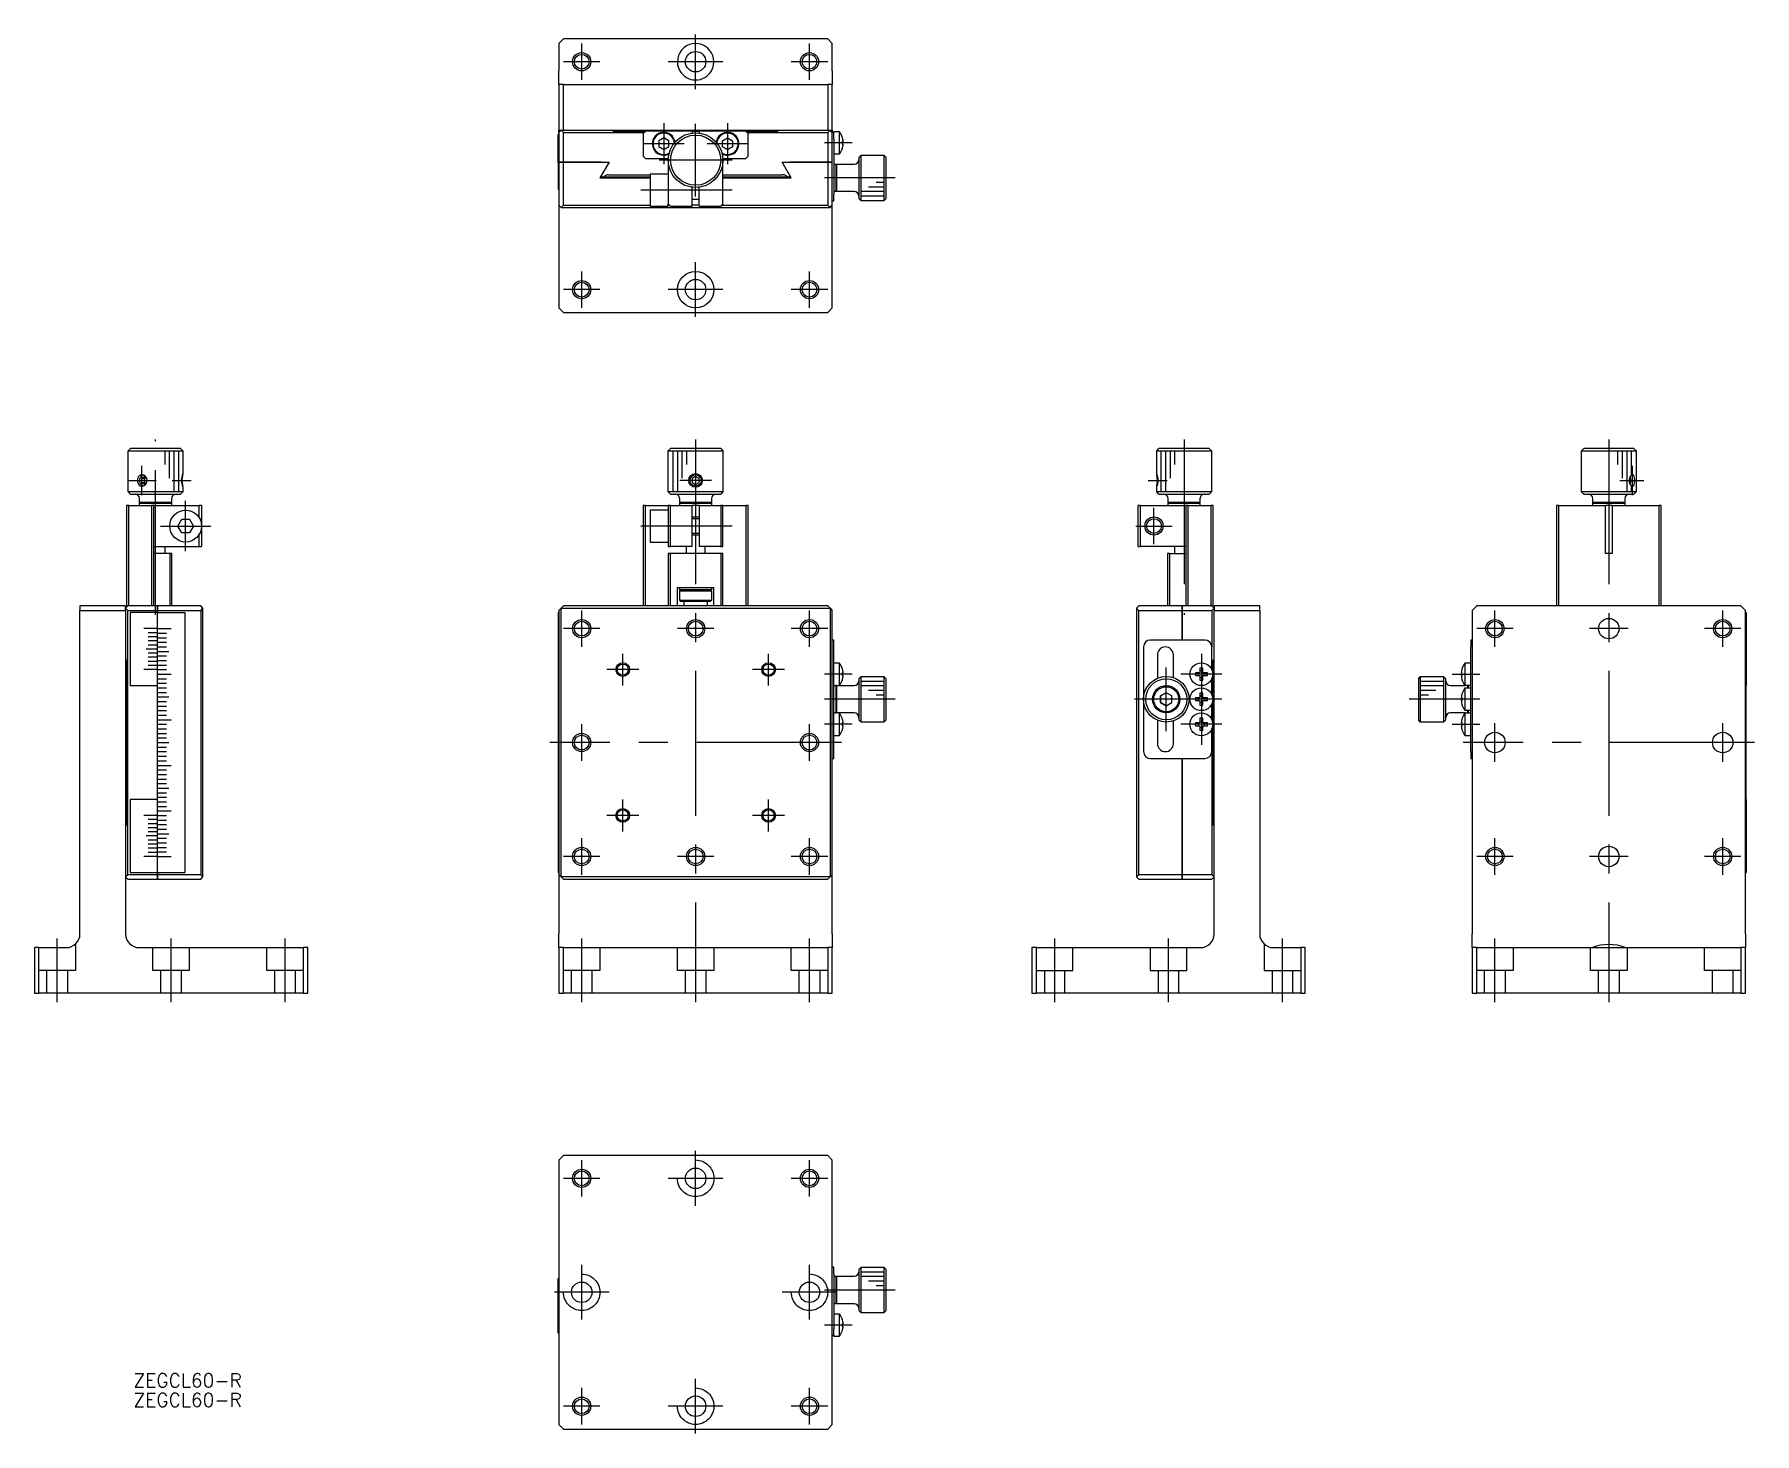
# Model space of a CAD drawing. Extents: x -145 to 232, y -152 to 155.
import ezdxf

# ---------------------------------------------------------------- set-up
doc = ezdxf.new("R2010")
doc.units = 0
doc.linetypes.add('CENTER', pattern=[50.8, 31.75, -6.35, 6.35, -6.35])
doc.linetypes.add('DASHED', pattern=[19.05, 12.7, -6.35])
doc.layers.get('0').update_dxf_attribs({"linetype": 'CONTINUOUS'})
doc.layers.add('CENTER', color=1, linetype='CENTER')
doc.styles.get("Standard").update_dxf_attribs({"font": 'txt.shx', "height": 3, "bigfont": 'bigfont.shx'})

# ---------------------------------------------------------------- blocks, each defined once
blk = doc.blocks.new('*U2')
at = {"color": 7, "linetype": 'CONTINUOUS'}
blk.add_text('ZEGCL60-R', height=3, dxfattribs=at).set_placement((-123.37, -141.47))
blk = doc.blocks.new('*U3')
at = {"color": 7, "linetype": 'CONTINUOUS'}
blk.add_text('ZEGCL60-R', height=3, dxfattribs=at).set_placement((-123.37, -145.73))

msp = doc.modelspace()

# ---------------------------------------------------------------- linework, layer by layer
at = {"color": 7, "linetype": 'CONTINUOUS'}
for p, q in [((-30, 153.38), (-29, 154.38)), ((-30, 153.38), (-30, 147.38)), ((29, 154.38), (-29, 154.38)), ((29, 154.38), (30, 153.38)), ((30, 147.38), (30, 153.38)), ((-30, 144.38), (-30, 147.38)), ((30, 147.38), (30, 144.38)), ((-30, 144.38), (-30, 134.38)), ((-29, 144.38), (-30, 144.38)), ((-29, 134.38), (-29, 144.38)), ((-29, 144.38), (29, 144.38)), ((30, 144.38), (29, 144.38)), ((29, 144.38), (29, 134.38)), ((30, 134.38), (30, 144.38)), ((-30.15, 127.38), (-30.15, 133.38)), ((-30, 133.38), (-30.15, 133.38)), ((-29.5, 134.38), (-30, 133.88)), ((-30, 134.38), (-29.5, 134.38)), ((-30, 133.88), (-30, 134.38)), ((-30, 133.88), (-30, 127.38)), ((-29, 133.88), (-29.5, 134.38)), ((-29.5, 134.38), (-29, 134.38)), ((-29, 134.38), (29, 134.38)), ((-29, 133.88), (-11.3, 133.88)), ((-29, 127.38), (-29, 133.88)), ((-18.3, 134.38), (-18, 134.08)), ((-18, 134.08), (-11.1, 134.08)), ((-11.5, 133.68), (-11, 134.18)), ((-11.5, 133.68), (-11.5, 128.68)), ((-0.75, 134.18), (-11, 134.18)), ((-7, 132.65), (-8.1, 132.01)), ((-5.9, 132.01), (-7, 132.65)), ((-0.75, 134.18), (-0.75, 133.73)), ((-0.75, 134.18), (0.75, 134.18)), ((11, 134.18), (0.75, 134.18)), ((0.75, 134.18), (0.75, 133.73)), ((5.9, 132.01), (7, 132.65)), ((7, 132.65), (8.1, 132.01)), ((11, 134.18), (11.5, 133.68)), ((11.1, 134.08), (18, 134.08)), ((11.3, 133.88), (29, 133.88)), ((11.5, 128.68), (11.5, 133.68)), ((18, 134.08), (18.3, 134.38)), ((29.5, 134.38), (29, 133.88)), ((29, 134.38), (29.5, 134.38)), ((29, 133.88), (29, 127.38)), ((30, 133.88), (29.5, 134.38)), ((29.5, 134.38), (30, 134.38)), ((30, 134.38), (30, 133.88)), ((30, 127.38), (30, 133.88)), ((30.3, 133.88), (30, 133.88)), ((30.3, 134.08), (30.3, 133.88)), ((30.3, 134.08), (31.52, 134.08)), ((30.3, 132.38), (30.3, 133.88)), ((30.3, 132.38), (30.3, 120.38)), ((31.52, 134.08), (31.52, 131.58)), ((32.17, 132.93), (32.17, 132.89)), ((-11, 128.18), (-11.5, 128.68)), ((-8.1, 132.01), (-8.1, 130.74)), ((-8.1, 130.74), (-7, 130.11)), ((-7, 130.11), (-8.1, 130.74)), ((-7, 130.11), (-5.9, 130.74)), ((-5.9, 130.74), (-7, 130.11)), ((-5.9, 130.74), (-5.9, 132.01)), ((5.78, 129.38), (5.78, 129.38)), ((5.9, 130.74), (5.9, 132.01)), ((7, 130.11), (5.9, 130.74)), ((5.9, 130.74), (7, 130.11)), ((8.1, 130.74), (7, 130.11)), ((7, 130.11), (8.1, 130.74)), ((8.1, 132.01), (8.1, 130.74)), ((11.5, 128.68), (11, 128.18)), ((31.52, 129.08), (30.3, 129.08)), ((31.52, 131.58), (31.52, 129.08)), ((32.17, 131.88), (32.17, 131.28)), ((32.38, 131.88), (32.17, 131.88)), ((32.17, 131.28), (32.38, 131.28)), ((32.17, 130.26), (32.17, 130.23)), ((35.8, 128.38), (36.3, 128.88)), ((35.8, 128.38), (35.8, 119.38)), ((36.3, 118.88), (36.3, 128.88)), ((36.3, 128.88), (41.3, 128.88)), ((41.3, 128.88), (41.3, 118.88)), ((41.3, 128.88), (41.8, 128.38)), ((41.8, 119.38), (41.8, 128.38)), ((-30.15, 127.38), (-30.15, 121.38)), ((-30, 127.38), (-30.15, 127.38)), ((-30.15, 127.38), (-30, 127.38)), ((-30, 127.38), (-30, 117.88)), ((-29, 127.38), (-30, 127.38)), ((-30, 127.38), (-29, 127.38)), ((-20.7, 127.38), (-29, 127.38)), ((-29, 127.38), (-20.7, 127.38)), ((-29, 117.88), (-29, 127.38)), ((-18.98, 127.38), (-21, 123.88)), ((-20.7, 127.38), (-18.98, 127.38)), ((-19.2, 127.38), (-19.2, 126.99)), ((-18.98, 127.38), (-19.1, 127.17)), ((-11, 128.18), (-6, 128.18)), ((-6, 124.68), (-10, 124.68)), ((-10, 124.68), (-10, 117.68)), ((-6, 128.18), (-6, 127.78)), ((-6, 127.78), (-6, 118.18)), ((6, 128.18), (11, 128.18)), ((6, 127.78), (6, 128.18)), ((6, 118.18), (6, 127.78)), ((21, 123.88), (18.98, 127.38)), ((18.98, 127.38), (20.7, 127.38)), ((19.1, 127.17), (18.98, 127.38)), ((19.2, 126.99), (19.2, 127.38)), ((29, 127.38), (20.7, 127.38)), ((20.7, 127.38), (29, 127.38)), ((30, 127.38), (29, 127.38)), ((29, 127.38), (30, 127.38)), ((29, 127.38), (29, 117.88)), ((30, 117.88), (30, 127.38)), ((30.3, 126.88), (30.8, 126.88)), ((30.8, 126.88), (30.8, 120.88)), ((30.8, 126.68), (31, 126.88)), ((30.8, 126.68), (30.8, 121.08)), ((31, 120.88), (31, 126.88)), ((31, 126.88), (34.8, 126.88)), ((-30, 121.38), (-30.15, 121.38)), ((-21, 123.88), (-10, 123.88)), ((-20.6, 124.08), (-20.6, 124.57)), ((-20.22, 124.08), (-20.6, 124.08)), ((-10, 124.08), (-20.22, 124.08)), ((-19.1, 124.58), (-10, 124.58)), ((-0.75, 117.68), (-0.75, 121.82)), ((0.75, 117.68), (0.75, 121.82)), ((6, 124.58), (19.1, 124.58)), ((20.22, 124.08), (6, 124.08)), ((6, 123.88), (21, 123.88)), ((20.6, 124.08), (20.22, 124.08)), ((20.6, 124.57), (20.6, 124.08)), ((30.8, 120.88), (30.3, 120.88)), ((31, 120.88), (30.8, 121.08)), ((34.8, 120.88), (31, 120.88)), ((41.3, 120.88), (36.3, 120.88)), ((41.3, 121.88), (37.95, 121.88)), ((41.3, 122.88), (39.6, 122.88)), ((-30, 117.88), (-30, 95.38)), ((-30, 117.88), (-29.5, 117.38)), ((-29.5, 117.38), (-29, 117.88)), ((-29.5, 117.38), (29.5, 117.38)), ((-29, 117.88), (-10, 117.88)), ((-10, 117.68), (-6, 117.68)), ((-6, 117.68), (-6, 118.18)), ((-5.5, 117.68), (-6, 118.18)), ((-6, 117.88), (-5.7, 117.88)), ((-5.5, 117.68), (-0.75, 117.68)), ((0.75, 119.18), (-0.75, 119.18)), ((0.75, 117.88), (-0.75, 117.88)), ((0.75, 117.68), (5.5, 117.68)), ((6, 118.18), (5.5, 117.68)), ((5.7, 117.88), (29, 117.88)), ((29, 117.88), (29.5, 117.38)), ((29.5, 117.38), (30, 117.88)), ((30, 118.88), (30.3, 118.88)), ((30, 95.38), (30, 117.88)), ((30.3, 118.88), (30.3, 120.38)), ((36.3, 118.88), (35.8, 119.38)), ((41.3, 119.88), (36.3, 119.88)), ((41.3, 118.88), (36.3, 118.88)), ((41.8, 119.38), (41.3, 118.88)), ((-29, 94.38), (-30, 95.38)), ((30, 95.38), (29, 94.38)), ((-29, 94.38), (29, 94.38)), ((-124.53, 64), (-124.03, 64.5)), ((-118.53, 64.5), (-124.03, 64.5)), ((-113.03, 64.5), (-118.53, 64.5)), ((-113.03, 64.5), (-112.53, 64)), ((-6, 64), (-5.5, 64.5)), ((5.5, 64.5), (-5.5, 64.5)), ((5.5, 64.5), (6, 64)), ((101.2, 64), (101.7, 64.5)), ((112.7, 64.5), (101.7, 64.5)), ((112.7, 64.5), (113.2, 64)), ((194.43, 64), (194.93, 64.5)), ((205.93, 64.5), (194.93, 64.5)), ((205.93, 64.5), (206.43, 64)), ((-124.53, 64), (-118.53, 64)), ((-124.53, 55), (-124.53, 64)), ((-118.53, 64), (-112.53, 64)), ((-116.53, 64), (-116.53, 61)), ((-115.53, 64), (-115.53, 58)), ((-114.53, 64), (-114.53, 55)), ((-113.53, 64), (-113.53, 55)), ((-112.53, 64), (-112.53, 59)), ((-6, 64), (6, 64)), ((-6, 55), (-6, 64)), ((-5, 64), (-5, 55)), ((-4, 64), (-4, 55)), ((-3, 64), (-3, 58)), ((-2, 64), (-2, 61)), ((6, 64), (6, 55)), ((101.2, 64), (113.2, 64)), ((101.2, 59), (101.2, 64)), ((102.2, 55), (102.2, 64)), ((103.2, 55), (103.2, 64)), ((104.2, 58), (104.2, 64)), ((105.2, 61), (105.2, 64)), ((113.2, 64), (113.2, 55)), ((194.43, 64), (206.43, 64)), ((194.43, 55), (194.43, 64)), ((202.43, 61), (202.43, 64)), ((203.43, 58), (203.43, 64)), ((204.43, 55), (204.43, 64)), ((205.43, 58.69), (205.43, 64)), ((206.43, 64), (206.43, 55)), ((-122.07, 58.57), (-122.15, 58.5)), ((-121.98, 58.63), (-122.07, 58.57)), ((-122.01, 57.5), (-122, 57.6)), ((-122, 57.4), (-122.01, 57.5)), ((-122, 57.6), (-121.99, 57.7)), ((-121.99, 57.3), (-122, 57.4)), ((-121.99, 57.7), (-121.98, 57.8)), ((-121.98, 57.2), (-121.99, 57.3)), ((-121.85, 58.69), (-121.98, 58.63)), ((-121.98, 57.8), (-121.95, 57.9)), ((-121.95, 57.1), (-121.98, 57.2)), ((-121.95, 57.9), (-121.92, 57.99)), ((-121.92, 57.01), (-121.95, 57.1)), ((-121.92, 57.99), (-121.88, 58.08)), ((-121.88, 56.92), (-121.92, 57.01)), ((-121.88, 58.08), (-121.84, 58.17)), ((-121.84, 56.83), (-121.88, 56.92)), ((-121.75, 58.72), (-121.85, 58.69)), ((-121.84, 58.17), (-121.79, 58.25)), ((-121.79, 56.75), (-121.84, 56.83)), ((-121.79, 58.25), (-121.73, 58.33)), ((-121.73, 56.67), (-121.79, 56.75)), ((-121.65, 58.74), (-121.75, 58.72)), ((-121.73, 58.33), (-121.67, 58.4)), ((-121.67, 56.6), (-121.73, 56.67)), ((-121.67, 58.4), (-121.61, 58.47)), ((-121.53, 58.75), (-121.65, 58.74)), ((-121.61, 58.47), (-121.54, 58.53)), ((-121.58, 57.93), (-120.93, 58.37)), ((-121.58, 57.07), (-121.58, 57.93)), ((-121.58, 57.93), (-120.98, 57.93)), ((-120.93, 56.63), (-121.58, 57.07)), ((-121.58, 57.07), (-120.98, 57.07)), ((-121.54, 58.53), (-121.46, 58.58)), ((-121.46, 58.58), (-121.39, 58.63)), ((-121.39, 58.63), (-121.31, 58.67)), ((-121.31, 58.67), (-121.22, 58.7)), ((-120.63, 58.17), (-120.98, 57.93)), ((-120.98, 57.93), (-120.98, 57.07)), ((-120.98, 57.07), (-120.63, 56.83)), ((-120.93, 58.37), (-120.53, 58.1)), ((-120.53, 56.9), (-120.93, 56.63)), ((0, 58.37), (-0.75, 57.93)), ((-0.75, 57.93), (-0.75, 57.07)), ((-0.75, 57.07), (0, 56.63)), ((0.75, 57.93), (0, 58.37)), ((0, 56.63), (0.75, 57.07)), ((0.75, 57.07), (0.75, 57.93)), ((204.96, 57.93), (204.96, 57.07)), ((205.07, 58.29), (205.1, 58.2)), ((205.1, 56.8), (205.07, 56.71)), ((205.1, 58.2), (205.13, 58.11)), ((205.13, 56.89), (205.1, 56.8)), ((205.13, 58.11), (205.15, 58.02)), ((205.15, 56.98), (205.13, 56.89)), ((205.15, 58.02), (205.17, 57.92)), ((205.17, 57.08), (205.15, 56.98)), ((205.24, 58.53), (205.16, 58.44)), ((205.17, 57.92), (205.19, 57.82)), ((205.19, 57.18), (205.17, 57.08)), ((205.19, 57.82), (205.2, 57.71)), ((205.2, 57.29), (205.19, 57.18)), ((205.2, 57.71), (205.21, 57.61)), ((205.21, 57.39), (205.2, 57.29)), ((205.21, 57.61), (205.21, 57.5)), ((205.21, 57.5), (205.21, 57.39)), ((205.32, 58.61), (205.24, 58.53)), ((205.4, 58.67), (205.32, 58.61)), ((205.51, 58.73), (205.4, 58.67)), ((205.62, 58.75), (205.51, 58.73)), ((205.66, 58.75), (205.62, 58.75)), ((205.76, 58.72), (205.66, 58.75)), ((205.85, 58.65), (205.76, 58.72)), ((205.93, 58.55), (205.85, 58.65)), ((205.98, 58.46), (205.93, 58.55)), ((-112.53, 55), (-124.53, 55)), ((-124.03, 54.5), (-124.53, 55)), ((-124.03, 54.5), (-113.03, 54.5)), ((-122.13, 56.48), (-122.05, 56.42)), ((-122.05, 56.42), (-121.96, 56.36)), ((-122.03, 52.7), (-122.03, 53.5)), ((-121.96, 56.36), (-121.87, 56.32)), ((-121.87, 56.32), (-121.77, 56.28)), ((-121.77, 56.28), (-121.67, 56.26)), ((-121.61, 56.53), (-121.67, 56.6)), ((-121.67, 56.26), (-121.57, 56.25)), ((-121.54, 56.47), (-121.61, 56.53)), ((-121.57, 56.25), (-121.53, 56.25)), ((-121.46, 56.42), (-121.54, 56.47)), ((-121.53, 56.25), (-121.41, 56.26)), ((-121.39, 56.37), (-121.46, 56.42)), ((-121.31, 56.33), (-121.39, 56.37)), ((-121.22, 56.3), (-121.31, 56.33)), ((-115.03, 53.5), (-115.03, 52.7)), ((-112.53, 55), (-113.03, 54.5)), ((-112.53, 56), (-112.53, 55)), ((6, 55), (-6, 55)), ((-5.5, 54.5), (-6, 55)), ((-5.5, 54.5), (5.5, 54.5)), ((-3.5, 52.7), (-3.5, 53.5)), ((3.5, 53.5), (3.5, 52.7)), ((6, 55), (5.5, 54.5)), ((101.2, 55), (101.2, 56)), ((107.2, 55), (101.2, 55)), ((101.7, 54.5), (101.2, 55)), ((101.7, 54.5), (107.2, 54.5)), ((103.7, 52.7), (103.7, 53.5)), ((113.2, 55), (107.2, 55)), ((107.2, 54.5), (112.7, 54.5)), ((110.7, 53.5), (110.7, 52.7)), ((113.2, 55), (112.7, 54.5)), ((206.43, 55), (194.43, 55)), ((194.93, 54.5), (194.43, 55)), ((194.93, 54.5), (205.93, 54.5)), ((196.93, 52.7), (196.93, 53.5)), ((203.93, 53.5), (203.93, 52.7)), ((205.23, 56.48), (205.31, 56.4)), ((205.31, 56.4), (205.39, 56.33)), ((205.39, 56.33), (205.5, 56.27)), ((205.43, 55), (205.43, 56.26)), ((205.5, 56.27), (205.61, 56.25)), ((205.61, 56.25), (205.62, 56.25)), ((205.62, 56.25), (205.74, 56.27)), ((205.74, 56.27), (205.83, 56.33)), ((205.83, 56.33), (205.9, 56.41)), ((205.9, 56.41), (205.97, 56.53)), ((206.43, 55), (205.93, 54.5)), ((-124.93, 52), (-124.93, 30)), ((-124.43, 52), (-124.93, 52)), ((-124.43, 30), (-124.43, 52)), ((-124.43, 52), (-119.43, 52)), ((-115.03, 52.7), (-122.03, 52.7)), ((-121.83, 52.5), (-122.03, 52.7)), ((-122.03, 52.5), (-115.03, 52.5)), ((-122.03, 52), (-122.03, 52.5)), ((-121.83, 52.5), (-115.23, 52.5)), ((-119.43, 52), (-119.43, 30)), ((-118.93, 52), (-119.43, 52)), ((-118.93, 30), (-118.93, 52)), ((-118.93, 52), (-108.93, 52)), ((-115.03, 52.7), (-115.23, 52.5)), ((-115.03, 52.5), (-115.03, 52)), ((-108.93, 49.3), (-108.93, 52)), ((-108.43, 52), (-108.93, 52)), ((-108.43, 52), (-108.43, 47.5)), ((-11.5, 52), (-11.5, 30)), ((-11, 52), (-11.5, 52)), ((-11, 30), (-11, 52)), ((-11, 52), (-6, 52)), ((-6, 51), (-10, 51)), ((-10, 51), (-10, 44)), ((-6, 52), (-6, 43)), ((-5.5, 52), (-6, 52)), ((-5.5, 43), (-5.5, 52)), ((-5.5, 52), (-0.75, 52)), ((3.5, 52.7), (-3.5, 52.7)), ((-3.3, 52.5), (-3.5, 52.7)), ((-3.5, 52.5), (3.5, 52.5)), ((-3.5, 52.5), (-3.3, 52.5)), ((-3.5, 52), (-3.5, 52.5)), ((-0.75, 43), (-0.75, 52)), ((0.75, 52), (-0.75, 52)), ((-0.75, 49.5), (0.75, 49.5)), ((0.75, 52), (0.75, 43)), ((0.75, 52), (5.5, 52)), ((3.5, 52.7), (3.3, 52.5)), ((3.3, 52.5), (3.5, 52.5)), ((3.5, 52.5), (3.5, 52)), ((5.5, 52), (5.5, 43)), ((6, 52), (5.5, 52)), ((6, 52), (11, 52)), ((6, 49.3), (6, 52)), ((6, 45.7), (6, 49.3)), ((11, 52), (11, 30)), ((11.5, 52), (11, 52)), ((11.5, 30), (11.5, 52)), ((97.6, 52), (97.1, 52)), ((97.1, 43), (97.1, 52)), ((97.6, 52), (107.6, 52)), ((97.6, 52), (97.6, 43)), ((107.2, 52.7), (103.7, 52.7)), ((103.9, 52.5), (103.7, 52.7)), ((103.7, 52.5), (107.2, 52.5)), ((103.7, 52), (103.7, 52.5)), ((110.7, 52.7), (107.2, 52.7)), ((107.2, 52.5), (110.7, 52.5)), ((107.6, 52), (107.6, 30)), ((108.1, 52), (107.6, 52)), ((108.1, 30), (108.1, 52)), ((108.1, 52), (113.1, 52)), ((110.7, 52.7), (110.5, 52.5)), ((110.7, 52.5), (110.7, 52)), ((113.1, 52), (113.1, 30)), ((113.6, 52), (113.1, 52)), ((113.6, 30), (113.6, 52)), ((188.93, 52), (188.93, 30)), ((189.43, 52), (188.93, 52)), ((189.43, 30), (189.43, 52)), ((189.43, 52), (199.68, 52)), ((203.93, 52.7), (196.93, 52.7)), ((197.13, 52.5), (196.93, 52.7)), ((196.93, 52.5), (203.93, 52.5)), ((196.93, 52), (196.93, 52.5)), ((197.13, 52.5), (203.73, 52.5)), ((199.68, 41.5), (199.68, 52)), ((201.18, 52), (199.68, 52)), ((201.18, 52), (199.68, 52)), ((201.18, 52), (211.43, 52)), ((201.18, 52), (201.18, 41.5)), ((203.93, 52.7), (203.73, 52.5)), ((203.93, 52.5), (203.93, 52)), ((211.43, 52), (211.43, 30)), ((211.93, 52), (211.43, 52)), ((211.93, 30), (211.93, 52)), ((-113.66, 47.5), (-112.79, 49)), ((-112.79, 46), (-113.66, 47.5)), ((-112.79, 49), (-111.06, 49)), ((-111.06, 46), (-112.79, 46)), ((-111.06, 49), (-110.19, 47.5)), ((-110.19, 47.5), (-111.06, 46)), ((-108.93, 43), (-108.93, 45.7)), ((-108.43, 47.5), (-108.43, 43)), ((0.75, 45.5), (-0.75, 45.5)), ((6, 43), (6, 45.7)), ((-118.93, 43), (-108.93, 43)), ((-116.53, 43), (-116.53, 41.5)), ((-108.93, 43), (-108.43, 43)), ((-10, 44), (-6, 44)), ((-6, 43), (-5.5, 43)), ((-0.75, 43), (-5.5, 43)), ((-2, 41.5), (-2, 43)), ((5.5, 43), (0.75, 43)), ((2, 43), (2, 41.5)), ((5.5, 43), (6, 43)), ((97.1, 43), (97.6, 43)), ((107.6, 43), (97.6, 43)), ((105.2, 41.5), (105.2, 43)), ((-115.43, 41.5), (-118.93, 41.5)), ((-115.43, 41.5), (-115.43, 30)), ((-114.93, 41.5), (-115.43, 41.5)), ((-114.93, 30), (-114.93, 41.5)), ((-6, 41.5), (-6, 30)), ((-5.5, 41.5), (-6, 41.5)), ((-5.5, 30), (-5.5, 41.5)), ((5.5, 41.5), (-5.5, 41.5)), ((5.5, 41.5), (5.5, 30)), ((6, 41.5), (5.5, 41.5)), ((6, 30), (6, 41.5)), ((103.6, 41.5), (103.6, 30)), ((104.1, 41.5), (103.6, 41.5)), ((104.1, 30), (104.1, 41.5)), ((104.1, 41.5), (107.6, 41.5)), ((201.18, 41.5), (199.68, 41.5)), ((-4, 30), (-4, 34)), ((-4, 34), (4, 34)), ((-3.5, 33.5), (-3.5, 34)), ((3.5, 34), (3.5, 33.5)), ((4, 30), (4, 34)), ((3.5, 33.5), (-3.5, 33.5)), ((-3.3, 33.5), (-3.5, 33.5)), ((-3.5, 33.3), (-3.3, 33.5)), ((-3.5, 31.2), (-3.5, 33.3)), ((-3.5, 33.3), (3.5, 33.3)), ((3.5, 31.2), (-3.5, 31.2)), ((-3.3, 31), (-3.5, 31.2)), ((-3.3, 31), (3.3, 31)), ((-2.5, 30), (-2.5, 31)), ((2.5, 31), (2.5, 30)), ((3.5, 33.5), (3.3, 33.5)), ((3.3, 33.5), (3.5, 33.3)), ((3.5, 31.2), (3.3, 31)), ((3.5, 33.3), (3.5, 31.2)), ((-125.13, 30), (-135.13, 30)), ((-135.13, 30), (-135.13, 29)), ((-135.13, -42), (-135.13, 29)), ((-135.13, 29), (-125.13, 29)), ((-124.63, 30), (-125.13, 29.5)), ((-125.13, 29.5), (-125.13, 30)), ((-125.13, 29.5), (-124.63, 29)), ((-125.13, 29), (-125.13, 29.5)), ((-125.13, 29), (-125.13, -42)), ((-124.93, 30), (-124.63, 30)), ((-118.13, 30), (-124.63, 30)), ((-124.63, -29), (-124.63, 29)), ((-124.63, 29), (-118.13, 29)), ((-118.13, 28.5), (-124.13, 28.5)), ((-124.13, 28.5), (-124.13, 12.5)), ((-108.63, 30), (-118.13, 30)), ((-118.13, 30), (-118.13, 29)), ((-118.13, 29), (-118.13, 30)), ((-118.13, 29), (-108.63, 29)), ((-118.13, 28.51), (-118.13, 29)), ((-118.13, 29), (-118.13, 28.51)), ((-118.13, 28.5), (-112.13, 28.5)), ((-118.13, 25.01), (-118.13, 28.5)), ((-118.13, 25.01), (-118.13, 28.5)), ((-112.13, 28.5), (-112.13, -28.5)), ((-108.13, 29.5), (-108.63, 30)), ((-108.63, 29), (-108.13, 29.5)), ((-108.63, 29), (-108.63, -29)), ((-108.13, -29.5), (-108.13, 29.5)), ((-30.15, 28.5), (-30.15, -28.5)), ((-30, 28.5), (-30.15, 28.5)), ((-30, 29), (-29.5, 29.5)), ((-30, 29), (-30, -29)), ((-29.5, 29.5), (-29, 30)), ((-29.5, -29.5), (-29.5, 29.5)), ((-29.5, 29.5), (29.5, 29.5)), ((29, 30), (-29, 30)), ((29, 30), (29.5, 29.5)), ((29.5, 29.5), (30, 29)), ((29.5, 29.5), (29.5, -29.5)), ((30, -29), (30, 29)), ((97.3, 30), (96.8, 29.5)), ((96.8, 29.5), (96.8, -29.5)), ((96.8, 29.5), (97.3, 29)), ((106.8, 30), (97.3, 30)), ((97.3, -29), (97.3, 29)), ((97.3, 29), (106.8, 29)), ((113.3, 30), (106.8, 30)), ((106.8, 29), (106.8, 30)), ((106.8, 30), (106.8, 29)), ((106.8, 29), (106.8, 22.5)), ((106.8, 22.5), (106.8, 29)), ((106.8, 29), (113.3, 29)), ((113.3, 30), (113.6, 30)), ((113.8, 29.5), (113.3, 30)), ((113.3, 29), (113.8, 29.5)), ((113.3, 29), (113.3, 21)), ((123.8, 30), (113.8, 30)), ((113.8, 30), (113.8, 29.5)), ((113.8, 29.5), (113.8, 29)), ((113.8, 29), (123.8, 29)), ((113.8, -42), (113.8, 29)), ((123.8, 29), (123.8, 30)), ((123.8, 29), (123.8, -42)), ((170.43, 29), (171.43, 30)), ((170.43, 29), (170.43, -42)), ((229.43, 30), (171.43, 30)), ((229.43, 30), (230.43, 29)), ((230.43, -42), (230.43, 29)), ((230.43, 28.5), (230.58, 28.5)), ((230.58, 28.5), (230.58, 12.5)), ((-120.63, 25), (-121.13, 25)), ((-120.13, 25), (-120.63, 25)), ((-118.13, 25), (-120.13, 25)), ((-118.13, 24.1), (-120.13, 24.1)), ((-118.13, 23.2), (-120.13, 23.2)), ((-118.13, 25), (-118.13, 25.01)), ((-118.13, 25), (-118.13, 25.01)), ((-118.13, 24.99), (-118.13, 25)), ((-118.13, 24.99), (-118.13, 25)), ((-118.13, 25), (-116.13, 25)), ((-118.13, 24.11), (-118.13, 24.99)), ((-118.13, 24.1), (-118.13, 24.99)), ((-118.13, 24.1), (-118.13, 24.11)), ((-118.13, 24.09), (-118.13, 24.1)), ((-118.13, 24.01), (-118.13, 24.1)), ((-118.13, 24), (-118.13, 24.09)), ((-118.13, 24), (-118.13, 24.01)), ((-118.13, 23.21), (-118.13, 24)), ((-118.13, 23.99), (-118.13, 24)), ((-118.13, 24), (-116.13, 24)), ((-118.13, 23.2), (-118.13, 23.99)), ((-118.13, 23.2), (-118.13, 23.21)), ((-118.13, 23.19), (-118.13, 23.2)), ((-118.13, 23.01), (-118.13, 23.2)), ((-118.13, 23), (-118.13, 23.19)), ((-118.13, 23), (-118.13, 23.01)), ((-118.13, 22.31), (-118.13, 23)), ((-118.13, 22.99), (-118.13, 23)), ((-118.13, 23), (-116.13, 23)), ((-118.13, 22.3), (-118.13, 22.99)), ((-116.13, 25), (-115.63, 25)), ((-115.63, 25), (-115.13, 25)), ((-120.13, 20.5), (-120.63, 20.5)), ((-118.13, 22.3), (-120.13, 22.3)), ((-118.13, 21.4), (-120.13, 21.4)), ((-118.13, 20.5), (-120.13, 20.5)), ((-118.13, 19.6), (-120.13, 19.6)), ((-118.13, 22.3), (-118.13, 22.31)), ((-118.13, 22.29), (-118.13, 22.3)), ((-118.13, 22.01), (-118.13, 22.3)), ((-118.13, 22), (-118.13, 22.29)), ((-118.13, 22), (-118.13, 22.01)), ((-118.13, 21.41), (-118.13, 22)), ((-118.13, 21.99), (-118.13, 22)), ((-118.13, 22), (-116.13, 22)), ((-118.13, 21.4), (-118.13, 21.99)), ((-118.13, 21.4), (-118.13, 21.41)), ((-118.13, 21.39), (-118.13, 21.4)), ((-118.13, 21.01), (-118.13, 21.4)), ((-118.13, 21), (-118.13, 21.39)), ((-118.13, 21), (-118.13, 21.01)), ((-118.13, 20.51), (-118.13, 21)), ((-118.13, 20.99), (-118.13, 21)), ((-118.13, 21), (-116.13, 21)), ((-118.13, 20.5), (-118.13, 20.99)), ((-118.13, 20.5), (-118.13, 20.51)), ((-118.13, 20.49), (-118.13, 20.5)), ((-118.13, 20.01), (-118.13, 20.5)), ((-118.13, 20), (-118.13, 20.49)), ((-118.13, 20), (-118.13, 20.01)), ((-118.13, 19.99), (-118.13, 20)), ((-118.13, 20), (-116.13, 20)), ((-118.13, 19.61), (-118.13, 20)), ((-118.13, 19.6), (-118.13, 19.99)), ((-118.13, 19.6), (-118.13, 19.61)), ((-118.13, 19.59), (-118.13, 19.6)), ((-118.13, 19.01), (-118.13, 19.6)), ((-118.13, 19), (-118.13, 19.59)), ((-118.13, 19), (-118.13, 19.01)), ((-118.13, 18.71), (-118.13, 19)), ((-118.13, 18.99), (-118.13, 19)), ((-118.13, 19), (-116.13, 19)), ((-118.13, 18.7), (-118.13, 18.99)), ((-116.13, 20), (-115.63, 20)), ((30.3, 22.5), (30, 22.5)), ((30.3, -3.5), (30.3, 22.5)), ((98.3, 21), (98.3, 9.5)), ((111.8, 22.5), (99.8, 22.5)), ((101.35, 19.25), (101.35, 14.1)), ((104.85, 14.25), (104.85, 19.25)), ((113.3, 15.98), (113.3, 21)), ((170.43, 22.5), (170.13, 22.5)), ((170.13, 22.5), (170.13, 21)), ((170.13, 15.98), (170.13, 21)), ((-124.83, 18), (-125.13, 18.3)), ((-124.83, -18), (-124.83, 18)), ((-120.63, 16), (-121.13, 16)), ((-120.13, 16), (-120.63, 16)), ((-118.13, 18.7), (-120.13, 18.7)), ((-118.13, 17.8), (-120.13, 17.8)), ((-118.13, 16.9), (-120.13, 16.9)), ((-118.13, 16), (-120.13, 16)), ((-118.13, 18.7), (-118.13, 18.71)), ((-118.13, 18.01), (-118.13, 18.7)), ((-118.13, 18.69), (-118.13, 18.7)), ((-118.13, 18), (-118.13, 18.69)), ((-118.13, 18), (-118.13, 18.01)), ((-118.13, 17.99), (-118.13, 18)), ((-118.13, 18), (-116.13, 18)), ((-118.13, 17.81), (-118.13, 18)), ((-118.13, 17.8), (-118.13, 17.99)), ((-118.13, 17.8), (-118.13, 17.81)), ((-118.13, 17.01), (-118.13, 17.8)), ((-118.13, 17.79), (-118.13, 17.8)), ((-118.13, 17), (-118.13, 17.79)), ((-118.13, 17), (-118.13, 17.01)), ((-118.13, 16.99), (-118.13, 17)), ((-118.13, 17), (-116.13, 17)), ((-118.13, 16.91), (-118.13, 17)), ((-118.13, 16.9), (-118.13, 16.99)), ((-118.13, 16.9), (-118.13, 16.91)), ((-118.13, 16.01), (-118.13, 16.9)), ((-118.13, 16.89), (-118.13, 16.9)), ((-118.13, 16.01), (-118.13, 16.89)), ((-118.13, 16), (-118.13, 16.01)), ((-118.13, 16), (-118.13, 16.01)), ((-118.13, 15.99), (-118.13, 16)), ((-118.13, 16), (-116.13, 16)), ((-118.13, 15.99), (-118.13, 16)), ((-118.13, 15.01), (-118.13, 15.99)), ((-118.13, 15), (-118.13, 15.99)), ((30.3, 17.5), (31.52, 17.5)), ((31.52, 17.5), (31.52, 12.5)), ((32.17, 16.35), (32.17, 16.32)), ((32.17, 15.3), (32.17, 14.7)), ((32.38, 15.3), (32.17, 15.3)), ((110.7, 15.3), (109.68, 15.3)), ((110.7, 16.32), (110.7, 15.3)), ((111.3, 15.3), (111.3, 16.32)), ((112.32, 15.3), (111.3, 15.3)), ((113.8, 18.3), (113.5, 18)), ((113.5, 18), (113.5, 15)), ((168.26, 15.3), (168.05, 15.3)), ((168.26, 16.32), (168.26, 16.35)), ((168.26, 14.7), (168.26, 15.3)), ((168.9, 12.5), (168.9, 17.5)), ((168.9, 17.5), (170.13, 17.5)), ((170.13, 14.02), (170.13, 15.98)), ((-124.13, 12.5), (-118.13, 12.5)), ((-118.13, 15), (-118.13, 15.01)), ((-118.13, 14), (-118.13, 15)), ((-118.13, 14.99), (-118.13, 15)), ((-118.13, 15), (-116.13, 15)), ((-118.13, 14.01), (-118.13, 14.99)), ((-118.13, 14), (-118.13, 14.01)), ((-118.13, 13.99), (-118.13, 14)), ((-118.13, 14), (-116.13, 14)), ((-118.13, 13), (-118.13, 14)), ((-118.13, 13.01), (-118.13, 13.99)), ((-118.13, 13), (-118.13, 13.01)), ((-118.13, 12.99), (-118.13, 13)), ((-118.13, 13), (-116.13, 13)), ((-118.13, 12.5), (-118.13, 13)), ((-118.13, 12.5), (-118.13, 12.99)), ((-118.13, 12.49), (-118.13, 12.5)), ((-118.13, 12), (-118.13, 12.49)), ((-118.13, 11), (-118.13, 12)), ((-118.13, 12), (-116.13, 12)), ((-116.13, 15), (-115.63, 15)), ((-115.63, 15), (-115.13, 15)), ((30.3, 12.5), (30.8, 12.5)), ((30.8, 12.5), (30.8, 12.3)), ((30.8, 12.3), (31, 12.5)), ((31, 12.5), (30.8, 12.5)), ((30.8, 12.5), (30.8, 6.5)), ((31, 9.5), (31, 12.5)), ((31, 12.5), (34.8, 12.5)), ((32.17, 14.7), (32.38, 14.7)), ((32.17, 13.68), (32.17, 13.65)), ((35.8, 14), (36.3, 14.5)), ((35.8, 14), (35.8, 9.5)), ((36.3, 9.5), (36.3, 14.5)), ((36.3, 14.5), (41.3, 14.5)), ((36.3, 13.5), (41.3, 13.5)), ((36.3, 12.5), (41.3, 12.5)), ((37.95, 11.5), (41.3, 11.5)), ((41.3, 14.5), (41.8, 14)), ((41.3, 14.5), (41.3, 4.5)), ((41.8, 5), (41.8, 14)), ((109.68, 14.7), (110.7, 14.7)), ((110.7, 14.7), (110.7, 13.68)), ((111.3, 13.68), (111.3, 14.7)), ((111.3, 14.7), (112.32, 14.7)), ((113.3, 10.48), (113.3, 14.02)), ((113.5, 15), (113.5, 9.5)), ((158.63, 14), (159.13, 14.5)), ((158.63, 14), (158.63, 9.5)), ((159.13, 9.5), (159.13, 14.5)), ((159.13, 14.5), (164.13, 14.5)), ((159.13, 13.5), (164.13, 13.5)), ((159.13, 12.5), (164.13, 12.5)), ((159.13, 11.5), (162.48, 11.5)), ((164.13, 14.5), (164.63, 14)), ((164.13, 14.5), (164.13, 4.5)), ((164.63, 5), (164.63, 14)), ((165.63, 12.5), (168.9, 12.5)), ((168.05, 14.7), (168.26, 14.7)), ((168.26, 13.65), (168.26, 13.68)), ((170.13, 12.5), (168.9, 12.5)), ((168.9, 12), (170.13, 12)), ((168.9, 7), (168.9, 12)), ((169.43, 12.5), (169.43, 12)), ((169.43, 12.5), (169.63, 12.3)), ((169.63, 12), (169.63, 12.5)), ((170.13, 12.5), (170.13, 14.02)), ((170.13, 6.5), (170.13, 12.5)), ((230.43, 12.5), (230.58, 12.5)), ((230.58, 12), (230.58, 12.49)), ((230.58, 11), (230.58, 12)), ((-118.13, 10), (-118.13, 11)), ((-118.13, 11), (-116.13, 11)), ((-118.13, 9), (-118.13, 10)), ((-118.13, 10), (-116.13, 10)), ((-118.13, 8), (-118.13, 9)), ((-118.13, 9), (-116.13, 9)), ((-118.13, 8), (-116.13, 8)), ((-118.13, 7), (-118.13, 8)), ((-116.13, 10), (-115.63, 10)), ((31, 6.5), (31, 9.5)), ((35.8, 9.5), (35.8, 5)), ((36.3, 4.5), (36.3, 9.5)), ((39.6, 10.5), (41.3, 10.5)), ((98.3, 9.5), (98.3, -2)), ((103.3, 10.94), (102.05, 10.22)), ((102.05, 10.22), (103.3, 10.94)), ((102.05, 10.22), (102.05, 8.78)), ((102.05, 8.78), (102.05, 10.22)), ((102.05, 8.78), (103.3, 8.06)), ((103.3, 8.06), (102.05, 8.78)), ((104.55, 10.22), (103.3, 10.94)), ((103.3, 8.06), (104.55, 8.78)), ((104.55, 8.78), (104.55, 10.22)), ((110.7, 9.8), (109.68, 9.8)), ((109.68, 9.2), (110.7, 9.2)), ((110.7, 10.82), (110.7, 9.8)), ((110.7, 9.2), (110.7, 8.18)), ((111.3, 9.8), (111.3, 10.82)), ((112.32, 9.8), (111.3, 9.8)), ((111.3, 8.18), (111.3, 9.2)), ((111.3, 9.2), (112.32, 9.2)), ((113.3, 4.98), (113.3, 8.52)), ((113.5, 9.5), (113.5, 4)), ((158.63, 9.5), (158.63, 5)), ((159.13, 10.5), (160.83, 10.5)), ((159.13, 4.5), (159.13, 9.5)), ((168.26, 9.8), (168.05, 9.8)), ((168.05, 9.2), (168.26, 9.2)), ((168.26, 10.82), (168.26, 10.85)), ((168.26, 9.2), (168.26, 9.8)), ((168.26, 8.15), (168.26, 8.18)), ((230.58, 10), (230.58, 11)), ((230.58, 9), (230.58, 10)), ((230.58, 8), (230.58, 9)), ((230.58, 7), (230.58, 8)), ((-118.13, 6), (-118.13, 7)), ((-118.13, 7), (-116.13, 7)), ((-118.13, 5), (-118.13, 6)), ((-118.13, 6), (-116.13, 6)), ((-118.13, 4), (-118.13, 5)), ((-118.13, 5), (-116.13, 5)), ((-118.13, 3), (-118.13, 4)), ((-118.13, 4), (-116.13, 4)), ((-116.13, 5), (-115.63, 5)), ((-115.63, 5), (-115.13, 5)), ((30.8, 6.5), (30.3, 6.5)), ((30.8, 6.7), (30.8, 6.5)), ((31, 6.5), (30.8, 6.7)), ((30.8, 6.5), (31, 6.5)), ((34.8, 6.5), (31, 6.5)), ((31.52, 6.5), (31.52, 1.5)), ((32.17, 5.35), (32.17, 5.32)), ((32.17, 4.3), (32.17, 3.7)), ((32.38, 4.3), (32.17, 4.3)), ((36.3, 4.5), (35.8, 5)), ((41.3, 4.5), (36.3, 4.5)), ((41.8, 5), (41.3, 4.5)), ((101.35, 4.9), (101.35, -0.25)), ((104.85, -0.25), (104.85, 4.75)), ((110.7, 4.3), (109.68, 4.3)), ((110.7, 5.32), (110.7, 4.3)), ((111.3, 4.3), (111.3, 5.32)), ((112.32, 4.3), (111.3, 4.3)), ((113.5, 4), (113.5, -18)), ((159.13, 4.5), (158.63, 5)), ((164.13, 4.5), (159.13, 4.5)), ((164.63, 5), (164.13, 4.5)), ((168.9, 6.5), (165.63, 6.5)), ((168.26, 4.3), (168.05, 4.3)), ((168.26, 5.32), (168.26, 5.35)), ((168.26, 3.7), (168.26, 4.3)), ((170.13, 7), (168.9, 7)), ((168.9, 6.5), (170.13, 6.5)), ((168.9, 1.5), (168.9, 6.5)), ((169.43, 7), (169.43, 6.5)), ((169.63, 6.7), (169.43, 6.5)), ((169.63, 6.5), (169.63, 7)), ((170.13, 4.98), (170.13, 6.5)), ((170.13, 3.02), (170.13, 4.98)), ((230.58, 6), (230.58, 7)), ((230.58, 5), (230.58, 6)), ((230.58, 4), (230.58, 5)), ((230.58, 3), (230.58, 4)), ((-118.13, 2), (-118.13, 3)), ((-118.13, 3), (-116.13, 3)), ((-118.13, 2), (-116.13, 2)), ((-118.13, 1), (-118.13, 2)), ((-118.13, 0), (-118.13, 1)), ((-118.13, 1), (-116.13, 1)), ((-118.13, -1), (-118.13, 0)), ((-118.13, 0), (-116.13, 0)), ((-116.13, 0), (-115.63, 0)), ((31.52, 1.5), (30.3, 1.5)), ((32.17, 3.7), (32.38, 3.7)), ((32.17, 2.68), (32.17, 2.65)), ((109.68, 3.7), (110.7, 3.7)), ((110.7, 3.7), (110.7, 2.68)), ((111.3, 2.68), (111.3, 3.7)), ((111.3, 3.7), (112.32, 3.7)), ((113.3, -2), (113.3, 3.02)), ((168.05, 3.7), (168.26, 3.7)), ((168.26, 2.65), (168.26, 2.68)), ((170.13, 1.5), (168.9, 1.5)), ((170.13, -2), (170.13, 3.02)), ((230.58, 2), (230.58, 3)), ((230.58, 1), (230.58, 2)), ((230.58, 0), (230.58, 1)), ((230.58, -1), (230.58, 0)), ((-118.13, -2), (-118.13, -1)), ((-118.13, -1), (-116.13, -1)), ((-118.13, -3), (-118.13, -2)), ((-118.13, -2), (-116.13, -2)), ((-118.13, -4), (-118.13, -3)), ((-118.13, -3), (-116.13, -3)), ((30, -3.5), (30.3, -3.5)), ((99.8, -3.5), (111.8, -3.5)), ((106.8, -3.5), (106.8, -29)), ((106.8, -29), (106.8, -3.5)), ((113.3, -2), (113.3, -29)), ((170.13, -2), (170.13, -3.5)), ((170.13, -3.5), (170.43, -3.5)), ((230.58, -2), (230.58, -1)), ((230.58, -3), (230.58, -2)), ((230.58, -4), (230.58, -3)), ((-118.13, -4), (-116.13, -4)), ((-118.13, -5), (-118.13, -4)), ((-118.13, -6), (-118.13, -5)), ((-118.13, -5), (-116.13, -5)), ((-118.13, -7), (-118.13, -6)), ((-118.13, -6), (-116.13, -6)), ((-118.13, -8), (-118.13, -7)), ((-118.13, -7), (-116.13, -7)), ((-116.13, -5), (-115.63, -5)), ((-115.63, -5), (-115.13, -5)), ((230.58, -5), (230.58, -4)), ((230.58, -6), (230.58, -5)), ((230.58, -7), (230.58, -6)), ((230.58, -8), (230.58, -7)), ((-118.13, -9), (-118.13, -8)), ((-118.13, -8), (-116.13, -8)), ((-118.13, -10), (-118.13, -9)), ((-118.13, -9), (-116.13, -9)), ((-118.13, -10), (-116.13, -10)), ((-118.13, -11), (-118.13, -10)), ((-118.13, -12), (-118.13, -11)), ((-118.13, -11), (-116.13, -11)), ((-116.13, -10), (-115.63, -10)), ((230.58, -9), (230.58, -8)), ((230.58, -10), (230.58, -9)), ((230.58, -11), (230.58, -10)), ((230.58, -12), (230.58, -11)), ((-118.13, -12.5), (-124.13, -12.5)), ((-124.13, -12.5), (-124.13, -28.5)), ((-118.13, -12), (-116.13, -12)), ((-118.13, -12.49), (-118.13, -12)), ((-118.13, -12.5), (-118.13, -12.49)), ((-118.13, -12.99), (-118.13, -12.5)), ((-118.13, -13), (-118.13, -12.5)), ((-118.13, -13), (-118.13, -12.99)), ((-118.13, -13.01), (-118.13, -13)), ((-118.13, -13), (-116.13, -13)), ((-118.13, -14), (-118.13, -13)), ((-118.13, -13.99), (-118.13, -13.01)), ((-118.13, -14), (-118.13, -13.99)), ((-118.13, -14.01), (-118.13, -14)), ((-118.13, -14), (-116.13, -14)), ((-118.13, -15), (-118.13, -14)), ((-118.13, -14.99), (-118.13, -14.01)), ((-118.13, -15), (-118.13, -14.99)), ((-118.13, -15.01), (-118.13, -15)), ((-118.13, -15), (-116.13, -15)), ((-118.13, -15.99), (-118.13, -15)), ((-118.13, -15.99), (-118.13, -15.01)), ((-116.13, -15), (-115.63, -15)), ((-115.63, -15), (-115.13, -15)), ((230.43, -12.5), (230.58, -12.5)), ((230.58, -12.49), (230.58, -12)), ((230.58, -12.5), (230.58, -28.5)), ((-125.13, -18.3), (-124.83, -18)), ((-120.63, -16), (-121.13, -16)), ((-120.13, -16), (-120.63, -16)), ((-118.13, -16), (-120.13, -16)), ((-118.13, -16.9), (-120.13, -16.9)), ((-118.13, -17.8), (-120.13, -17.8)), ((-118.13, -18.7), (-120.13, -18.7)), ((-118.13, -16), (-118.13, -15.99)), ((-118.13, -16), (-118.13, -15.99)), ((-118.13, -16.01), (-118.13, -16)), ((-118.13, -16), (-116.13, -16)), ((-118.13, -16.01), (-118.13, -16)), ((-118.13, -16.9), (-118.13, -16.01)), ((-118.13, -16.89), (-118.13, -16.01)), ((-118.13, -16.9), (-118.13, -16.89)), ((-118.13, -16.99), (-118.13, -16.9)), ((-118.13, -16.91), (-118.13, -16.9)), ((-118.13, -17), (-118.13, -16.91)), ((-118.13, -17), (-118.13, -16.99)), ((-118.13, -17.01), (-118.13, -17)), ((-118.13, -17), (-116.13, -17)), ((-118.13, -17.79), (-118.13, -17)), ((-118.13, -17.8), (-118.13, -17.01)), ((-118.13, -17.8), (-118.13, -17.79)), ((-118.13, -17.99), (-118.13, -17.8)), ((-118.13, -17.81), (-118.13, -17.8)), ((-118.13, -18), (-118.13, -17.81)), ((-118.13, -18), (-118.13, -17.99)), ((-118.13, -18.01), (-118.13, -18)), ((-118.13, -18), (-116.13, -18)), ((-118.13, -18.69), (-118.13, -18)), ((-118.13, -18.7), (-118.13, -18.01)), ((-118.13, -18.7), (-118.13, -18.69)), ((-118.13, -18.99), (-118.13, -18.7)), ((-118.13, -18.71), (-118.13, -18.7)), ((-118.13, -19), (-118.13, -18.71)), ((113.5, -18), (113.8, -18.3)), ((-120.13, -20.5), (-120.63, -20.5)), ((-118.13, -19.6), (-120.13, -19.6)), ((-118.13, -20.5), (-120.13, -20.5)), ((-118.13, -21.4), (-120.13, -21.4)), ((-118.13, -22.3), (-120.13, -22.3)), ((-118.13, -19), (-118.13, -18.99)), ((-118.13, -19.01), (-118.13, -19)), ((-118.13, -19), (-116.13, -19)), ((-118.13, -19.59), (-118.13, -19)), ((-118.13, -19.6), (-118.13, -19.01)), ((-118.13, -19.6), (-118.13, -19.59)), ((-118.13, -19.99), (-118.13, -19.6)), ((-118.13, -19.61), (-118.13, -19.6)), ((-118.13, -20), (-118.13, -19.61)), ((-118.13, -20), (-118.13, -19.99)), ((-118.13, -20.01), (-118.13, -20)), ((-118.13, -20), (-116.13, -20)), ((-118.13, -20.49), (-118.13, -20)), ((-118.13, -20.5), (-118.13, -20.01)), ((-118.13, -20.5), (-118.13, -20.49)), ((-118.13, -20.99), (-118.13, -20.5)), ((-118.13, -20.51), (-118.13, -20.5)), ((-118.13, -21), (-118.13, -20.51)), ((-118.13, -21), (-118.13, -20.99)), ((-118.13, -21.01), (-118.13, -21)), ((-118.13, -21), (-116.13, -21)), ((-118.13, -21.39), (-118.13, -21)), ((-118.13, -21.4), (-118.13, -21.01)), ((-118.13, -21.4), (-118.13, -21.39)), ((-118.13, -21.99), (-118.13, -21.4)), ((-118.13, -21.41), (-118.13, -21.4)), ((-118.13, -22), (-118.13, -21.41)), ((-118.13, -22), (-118.13, -21.99)), ((-118.13, -22.01), (-118.13, -22)), ((-118.13, -22), (-116.13, -22)), ((-118.13, -22.29), (-118.13, -22)), ((-118.13, -22.3), (-118.13, -22.01)), ((-118.13, -22.3), (-118.13, -22.29)), ((-118.13, -22.99), (-118.13, -22.3)), ((-118.13, -22.31), (-118.13, -22.3)), ((-118.13, -23), (-118.13, -22.31)), ((-116.13, -20), (-115.63, -20)), ((-120.63, -25), (-121.13, -25)), ((-120.13, -25), (-120.63, -25)), ((-118.13, -23.2), (-120.13, -23.2)), ((-118.13, -24.1), (-120.13, -24.1)), ((-118.13, -25), (-120.13, -25)), ((-118.13, -23), (-118.13, -22.99)), ((-118.13, -23.01), (-118.13, -23)), ((-118.13, -23), (-116.13, -23)), ((-118.13, -23.19), (-118.13, -23)), ((-118.13, -23.2), (-118.13, -23.01)), ((-118.13, -23.2), (-118.13, -23.19)), ((-118.13, -23.99), (-118.13, -23.2)), ((-118.13, -23.21), (-118.13, -23.2)), ((-118.13, -24), (-118.13, -23.21)), ((-118.13, -24), (-118.13, -23.99)), ((-118.13, -24.01), (-118.13, -24)), ((-118.13, -24), (-116.13, -24)), ((-118.13, -24.09), (-118.13, -24)), ((-118.13, -24.1), (-118.13, -24.01)), ((-118.13, -24.1), (-118.13, -24.09)), ((-118.13, -24.99), (-118.13, -24.1)), ((-118.13, -24.11), (-118.13, -24.1)), ((-118.13, -24.99), (-118.13, -24.11)), ((-118.13, -25), (-118.13, -24.99)), ((-118.13, -25), (-118.13, -24.99)), ((-118.13, -25.01), (-118.13, -25)), ((-118.13, -25), (-116.13, -25)), ((-118.13, -25.01), (-118.13, -25)), ((-118.13, -28.5), (-118.13, -25.01)), ((-118.13, -28.5), (-118.13, -25.01)), ((-116.13, -25), (-115.63, -25)), ((-115.63, -25), (-115.13, -25)), ((-124.63, -29), (-125.13, -29.5)), ((-125.13, -29.5), (-124.63, -30)), ((-118.13, -29), (-124.63, -29)), ((-124.63, -30), (-118.13, -30)), ((-124.13, -28.5), (-118.13, -28.5)), ((-118.13, -28.5), (-112.13, -28.5)), ((-118.13, -29), (-118.13, -28.51)), ((-118.13, -28.51), (-118.13, -29)), ((-108.63, -29), (-118.13, -29)), ((-118.13, -29), (-118.13, -30)), ((-118.13, -30), (-118.13, -29)), ((-118.13, -30), (-108.63, -30)), ((-108.13, -29.5), (-108.63, -29)), ((-108.63, -30), (-108.13, -29.5)), ((-30.15, -28.5), (-30, -28.5)), ((-30, -29), (-30, -42)), ((-29.5, -29.5), (-30, -29)), ((29.5, -29.5), (-29.5, -29.5)), ((-29, -30), (-29.5, -29.5)), ((-29, -30), (29, -30)), ((29.5, -29.5), (29, -30)), ((30, -29), (29.5, -29.5)), ((30, -42), (30, -29)), ((97.3, -29), (96.8, -29.5)), ((96.8, -29.5), (97.3, -30)), ((106.8, -29), (97.3, -29)), ((97.3, -30), (106.8, -30)), ((113.3, -29), (106.8, -29)), ((106.8, -30), (106.8, -29)), ((106.8, -29), (106.8, -30)), ((106.8, -30), (113.3, -30)), ((113.8, -29.5), (113.3, -29)), ((113.3, -30), (113.8, -29.5)), ((230.43, -28.5), (230.58, -28.5)), ((-145.13, -45), (-145.13, -55)), ((-144.13, -45), (-145.13, -45)), ((-144.13, -45), (-138.13, -45)), ((-144.13, -55), (-144.13, -45)), ((-122.13, -45), (-86.13, -45)), ((-86.13, -45), (-86.13, -55)), ((-85.13, -45), (-86.13, -45)), ((-85.13, -55), (-85.13, -45)), ((-30, -45), (-30, -42)), ((-30, -45), (-30, -55)), ((-29, -45), (-30, -45)), ((-29, -45), (29, -45)), ((-29, -55), (-29, -45)), ((30, -45), (29, -45)), ((29, -45), (29, -55)), ((30, -42), (30, -45)), ((30, -55), (30, -45)), ((73.8, -45), (73.8, -55)), ((74.8, -45), (73.8, -45)), ((74.8, -45), (110.8, -45)), ((74.8, -55), (74.8, -45)), ((126.8, -45), (132.8, -45)), ((132.8, -45), (132.8, -55)), ((133.8, -45), (132.8, -45)), ((133.8, -55), (133.8, -45)), ((170.43, -45), (170.43, -42)), ((170.43, -45), (170.43, -55)), ((171.43, -45), (170.43, -45)), ((171.43, -45), (229.43, -45)), ((171.43, -55), (171.43, -45)), ((229.43, -45), (229.43, -55)), ((230.43, -45), (229.43, -45)), ((230.43, -42), (230.43, -45)), ((230.43, -55), (230.43, -45)), ((-145.13, -55), (-144.13, -55)), ((-86.13, -55), (-144.13, -55)), ((-86.13, -55), (-85.13, -55)), ((-30, -55), (-29, -55)), ((29, -55), (-29, -55)), ((29, -55), (30, -55)), ((73.8, -55), (74.8, -55)), ((132.8, -55), (74.8, -55)), ((132.8, -55), (133.8, -55)), ((170.43, -55), (171.43, -55)), ((229.43, -55), (171.43, -55)), ((229.43, -55), (230.43, -55)), ((-30, -91.62), (-29, -90.62)), ((-30, -91.62), (-30, -149.62)), ((29, -90.62), (-29, -90.62)), ((29, -90.62), (30, -91.62)), ((30, -149.62), (30, -91.62)), ((30.3, -115.12), (30, -115.12)), ((30.3, -116.62), (30.3, -115.12)), ((30.3, -116.62), (30.3, -128.62)), ((35.8, -115.62), (36.3, -115.12)), ((35.8, -115.62), (35.8, -124.62)), ((36.3, -115.12), (41.3, -115.12)), ((36.3, -125.12), (36.3, -115.12)), ((36.3, -116.12), (41.3, -116.12)), ((41.3, -115.12), (41.3, -125.12)), ((41.3, -115.12), (41.8, -115.62)), ((41.8, -124.62), (41.8, -115.62)), ((-30.15, -123.62), (-30.15, -117.62)), ((-30.15, -117.62), (-30, -117.62)), ((30.3, -117.12), (30.8, -117.12)), ((30.8, -117.12), (30.8, -123.12)), ((30.8, -117.32), (31, -117.12)), ((30.8, -117.32), (30.8, -122.92)), ((31, -123.12), (31, -117.12)), ((31, -117.12), (34.8, -117.12)), ((36.3, -117.12), (41.3, -117.12)), ((37.95, -118.12), (41.3, -118.12)), ((39.6, -119.12), (41.3, -119.12)), ((-30.15, -129.62), (-30.15, -123.62)), ((-30, -123.62), (-30.15, -123.62)), ((-30, -123.62), (-30.15, -123.62)), ((30.8, -123.12), (30.3, -123.12)), ((31, -123.12), (30.8, -122.92)), ((34.8, -123.12), (31, -123.12)), ((30.3, -125.32), (31.52, -125.32)), ((31.52, -125.32), (31.52, -130.32)), ((32.17, -126.47), (32.17, -126.51)), ((32.17, -127.52), (32.17, -128.12)), ((32.38, -127.52), (32.17, -127.52)), ((32.17, -128.12), (32.38, -128.12)), ((36.3, -125.12), (35.8, -124.62)), ((41.3, -125.12), (36.3, -125.12)), ((41.8, -124.62), (41.3, -125.12)), ((-30, -129.62), (-30.15, -129.62)), ((30, -130.12), (30.3, -130.12)), ((30.3, -130.12), (30.3, -128.62)), ((30.3, -130.12), (30.3, -130.32)), ((31.52, -130.32), (30.3, -130.32)), ((32.17, -129.14), (32.17, -129.17)), ((-29, -150.62), (-30, -149.62)), ((-29, -150.62), (29, -150.62)), ((30, -149.62), (29, -150.62))]:
    msp.add_line(p, q, dxfattribs=at)
at = {"color": 3, "linetype": 'CONTINUOUS'}
for p, q in [((0.75, 49.12), (-0.75, 49.12)), ((0.75, 45.88), (-0.75, 45.88))]:
    msp.add_line(p, q, dxfattribs=at)
at = {"color": 3, "linetype": 'DASHED'}
for p, q in [((-136.13, -44.24), (-136.13, -50)), ((-119.13, -50), (-119.13, -45)), ((-111.13, -45), (-111.13, -50)), ((-94.13, -50), (-94.13, -45)), ((-21, -45), (-21, -50)), ((-4, -50), (-4, -45)), ((4, -45), (4, -50)), ((21, -50), (21, -45)), ((82.8, -50), (82.8, -45)), ((99.8, -45), (99.8, -50)), ((107.8, -50), (107.8, -45)), ((124.8, -44.24), (124.8, -50)), ((179.43, -45), (179.43, -50)), ((196.43, -50), (196.43, -45)), ((204.43, -45), (204.43, -50)), ((221.43, -50), (221.43, -45)), ((-136.13, -50), (-144.13, -50)), ((-142.38, -55), (-142.38, -50)), ((-137.88, -50), (-137.88, -55)), ((-115.13, -50), (-119.13, -50)), ((-117.38, -55), (-117.38, -50)), ((-111.13, -50), (-115.13, -50)), ((-112.88, -50), (-112.88, -55)), ((-86.13, -50), (-94.13, -50)), ((-92.38, -55), (-92.38, -50)), ((-87.88, -50), (-87.88, -55)), ((-21, -50), (-29, -50)), ((-27.25, -55), (-27.25, -50)), ((-22.75, -50), (-22.75, -55)), ((0, -50), (-4, -50)), ((-2.25, -55), (-2.25, -50)), ((4, -50), (0, -50)), ((2.25, -50), (2.25, -55)), ((29, -50), (21, -50)), ((22.75, -55), (22.75, -50)), ((27.25, -50), (27.25, -55)), ((74.8, -50), (82.8, -50)), ((76.55, -50), (76.55, -55)), ((81.05, -55), (81.05, -50)), ((99.8, -50), (103.8, -50)), ((101.55, -50), (101.55, -55)), ((103.8, -50), (107.8, -50)), ((106.05, -55), (106.05, -50)), ((124.8, -50), (132.8, -50)), ((126.55, -50), (126.55, -55)), ((131.05, -55), (131.05, -50)), ((179.43, -50), (171.43, -50)), ((173.18, -55), (173.18, -50)), ((177.68, -50), (177.68, -55)), ((200.43, -50), (196.43, -50)), ((198.18, -55), (198.18, -50)), ((204.43, -50), (200.43, -50)), ((202.68, -50), (202.68, -55)), ((229.43, -50), (221.43, -50)), ((223.18, -55), (223.18, -50)), ((227.68, -50), (227.68, -55))]:
    msp.add_line(p, q, dxfattribs=at)
at = {"color": 3, "linetype": 'CONTINUOUS'}
for centre, radius in [((-25, 149.38), 2), ((25, 149.38), 2), ((-25, 99.38), 2), ((25, 99.38), 2), ((0, 57.5), 1.5), ((100.6, 47.5), 2), ((-25, 25), 2), ((0, 25), 2), ((25, 25), 2), ((175.43, 25), 2), ((225.43, 25), 2), ((-16, 16), 1.5), ((16, 16), 1.5), ((-25, 0), 2), ((25, 0), 2), ((-16, -16), 1.5), ((16, -16), 1.5), ((-25, -25), 2), ((0, -25), 2), ((25, -25), 2), ((175.43, -25), 2), ((225.43, -25), 2), ((-25, -95.62), 2), ((25, -95.62), 2), ((-25, -145.62), 2), ((25, -145.62), 2)]:
    msp.add_circle(centre, radius, dxfattribs=at)
at = {"color": 7, "linetype": 'CONTINUOUS'}
for centre, radius in [((0, 149.38), 2.25), ((-25, 149.38), 1.62), ((25, 149.38), 1.62), ((0, 127.78), 6), ((0, 127.78), 5.5), ((0, 99.38), 4), ((-25, 99.38), 1.62), ((0, 99.38), 2.25), ((25, 99.38), 1.62), ((0, 57.5), 1.23), ((-111.93, 47.5), 3.5), ((100.6, 47.5), 1.62), ((-25, 25), 1.62), ((0, 25), 1.62), ((25, 25), 1.62), ((175.43, 25), 1.62), ((200.43, 25), 2.25), ((225.43, 25), 1.62), ((-16, 16), 1.23), ((16, 16), 1.23), ((111, 15), 2.5), ((103.3, 9.5), 5), ((103.3, 9.5), 4.5), ((103.3, 9.5), 3), ((103.3, 9.5), 2.75), ((111, 9.5), 2.5), ((111, 4), 2.5), ((-25, 0), 1.62), ((25, 0), 1.62), ((175.43, 0), 2.25), ((225.43, 0), 2.25), ((-16, -16), 1.23), ((16, -16), 1.23), ((-25, -25), 1.62), ((0, -25), 1.62), ((25, -25), 1.62), ((175.43, -25), 1.62), ((200.43, -25), 2.25), ((225.43, -25), 1.62), ((-25, -95.62), 1.62), ((0, -95.62), 2.25), ((25, -95.62), 1.62), ((-25, -120.62), 2.25), ((25, -120.62), 2.25), ((0, -145.62), 2.25), ((-25, -145.62), 1.62), ((25, -145.62), 1.62)]:
    msp.add_circle(centre, radius, dxfattribs=at)
at = {"color": 3, "linetype": 'DASHED'}
for centre in [(0, -95.62), (-25, -120.62), (25, -120.62), (0, -145.62)]:
    msp.add_circle(centre, 4, dxfattribs=at)
at = {"color": 7, "linetype": 'CONTINUOUS'}
for centre, radius, start, end in [((0, 149.38), 4, 330, 210), ((0, 149.38), 4, 210.001, 329.999), ((-7, 131.38), 2.5, 7.8591, 270), ((-7, 131.38), 2.35, 4.4663, 301.1015), ((7, 131.38), 2.5, 270, 172.1409), ((7, 131.38), 2.35, 238.8985, 175.5337), ((28.4, 131.58), 4, 19.7246, 38.6822), ((28.4, 131.58), 3.99, 4.3134, 19.2682), ((-7, 131.38), 2.5, 270, 297.7087), ((7, 131.38), 2.5, 242.2913, 270), ((28.4, 131.58), 4, 321.3178, 340.2754), ((28.4, 131.58), 3.99, 340.7318, 355.6866), ((34.8, 127.88), 1, 270, 0), ((-19.1, 123.08), 1.5, 90, 138.1897), ((19.1, 123.08), 1.5, 41.8103, 90), ((34.8, 119.88), 1, 0, 90), ((-121.17, 57.54), 1.37, 135.4218, 181.6554), ((-121.18, 57.46), 1.36, 178.1649, 225.8178), ((-121.64, 57.5), 1.26, 280.3146, 84.9623), ((-109.23, 57.5), 3.51, 159.5177, 200.4823), ((96.6, 57.5), 4.76, 345.0433, 14.9567), ((206.55, 57.52), 1.67, 146.4829, 180.6524), ((206.52, 57.48), 1.64, 179.3102, 217.6896), ((203.13, 57.5), 3, 341.1295, 18.4921), ((-123.03, 53.5), 1, 0, 90), ((-114.03, 53.5), 1, 90, 180), ((-4.5, 53.5), 1, 0, 90), ((4.5, 53.5), 1, 90, 180), ((102.7, 53.5), 1, 0, 90), ((111.7, 53.5), 1, 90, 180), ((195.93, 53.5), 1, 0, 90), ((204.93, 53.5), 1, 90, 180), ((99.8, 21), 1.5, 90, 180), ((103.1, 19.25), 1.75, 0, 180), ((111.8, 21), 1.5, 0, 90), ((28.4, 15), 4, 19.7246, 38.6822), ((28.4, 15), 3.99, 4.3134, 19.2682), ((111, 15), 1.35, 167.1604, 192.8396), ((111, 15), 0.708, 154.9481, 205.0519), ((111, 15), 1.35, 77.1604, 102.8396), ((111, 15), 0.708, 64.9481, 115.0519), ((111, 15), 0.708, 334.9481, 25.0519), ((111, 15), 1.35, 347.1604, 12.8396), ((172.03, 15), 3.99, 160.7318, 175.6866), ((172.03, 15), 4, 141.3178, 160.2754), ((28.4, 15), 4, 321.3178, 340.2754), ((28.4, 15), 3.99, 340.7318, 355.6866), ((34.8, 13.5), 1, 270, 0), ((111, 15), 0.708, 244.9481, 295.0519), ((111, 15), 1.35, 257.1604, 282.8396), ((165.63, 13.5), 1, 180, 270), ((172.03, 15), 3.99, 184.3134, 199.2682), ((172.03, 15), 4, 199.7246, 218.6822), ((172.03, 9.5), 4, 141.3178, 160.2754), ((111, 9.5), 1.35, 167.1604, 192.8396), ((111, 9.5), 0.708, 154.9481, 205.0519), ((111, 9.5), 1.35, 77.1604, 102.8396), ((111, 9.5), 0.708, 64.9481, 115.0519), ((111, 9.5), 0.708, 244.9481, 295.0519), ((111, 9.5), 1.35, 257.1604, 282.8396), ((111, 9.5), 0.708, 334.9481, 25.0519), ((111, 9.5), 1.35, 347.1604, 12.8396), ((172.03, 9.5), 3.99, 160.7318, 175.6866), ((172.03, 9.5), 3.99, 184.3134, 199.2682), ((172.03, 9.5), 4, 199.7246, 218.6822), ((28.4, 4), 4, 19.7246, 38.6822), ((28.4, 4), 3.99, 4.3134, 19.2682), ((34.8, 5.5), 1, 0, 90), ((111, 4), 1.35, 167.1604, 192.8396), ((111, 4), 0.708, 154.9481, 205.0519), ((111, 4), 1.35, 77.1604, 102.8396), ((111, 4), 0.708, 64.9481, 115.0519), ((111, 4), 0.708, 334.9481, 25.0519), ((111, 4), 1.35, 347.1604, 12.8396), ((165.63, 5.5), 1, 90, 180), ((172.03, 4), 3.99, 160.7318, 175.6866), ((172.03, 4), 4, 141.3178, 160.2754), ((28.4, 4), 4, 321.3178, 340.2754), ((28.4, 4), 3.99, 340.7318, 355.6866), ((111, 4), 0.708, 244.9481, 295.0519), ((111, 4), 1.35, 257.1604, 282.8396), ((172.03, 4), 3.99, 184.3134, 199.2682), ((172.03, 4), 4, 199.7246, 218.6822), ((99.8, -2), 1.5, 180, 270), ((103.1, -0.25), 1.75, 180, 0), ((111.8, -2), 1.5, 270, 0), ((-138.13, -42), 3, 270, 0), ((-122.13, -42), 3, 180, 270), ((110.8, -42), 3, 270, 0), ((126.8, -42), 3, 180, 270), ((200.43, -54), 9.69, 68.261, 111.739), ((34.8, -116.12), 1, 270, 0), ((34.8, -124.12), 1, 0, 90), ((28.4, -127.82), 4, 19.7246, 38.6822), ((28.4, -127.82), 3.99, 4.3134, 19.2682), ((28.4, -127.82), 3.99, 340.7318, 355.6866), ((28.4, -127.82), 4, 321.3178, 340.2754)]:
    msp.add_arc(centre, radius, start, end, dxfattribs=at)
at = {"color": 3, "linetype": 'CONTINUOUS'}
for centre, radius, start, end in [((-109.52, 57.5), 3.36, 153.5141, 206.4859), ((97.69, 57.5), 3.82, 336.8545, 23.1455)]:
    msp.add_arc(centre, radius, start, end, dxfattribs=at)
at = {"layer": 'CENTER', "color": 1, "linetype": 'CENTER'}
for p, q in [((0, 143.38), (0, 155.38)), ((-25, 145.38), (-25, 153.38)), ((25, 145.38), (25, 153.38)), ((-21, 149.38), (-29, 149.38)), ((6, 149.38), (-6, 149.38)), ((29, 149.38), (21, 149.38)), ((-7, 135.88), (-7, 126.88)), ((0, 119.78), (0, 135.78)), ((7, 135.88), (7, 126.88)), ((-2.5, 131.38), (-11.5, 131.38)), ((11.5, 131.38), (2.5, 131.38)), ((34.38, 131.58), (28.3, 131.58)), ((8, 127.78), (-8, 127.78)), ((8, 121.18), (-12, 121.18)), ((43.8, 123.88), (28.3, 123.88)), ((-25, 95.38), (-25, 103.38)), ((0, 93.38), (0, 105.38)), ((25, 95.38), (25, 103.38)), ((-21, 99.38), (-29, 99.38)), ((6, 99.38), (-6, 99.38)), ((29, 99.38), (21, 99.38)), ((-118.53, 28), (-118.53, 66.5)), ((0, 66.5), (0, -57)), ((107.2, 66.5), (107.2, 28)), ((200.43, 66.5), (200.43, -57)), ((-121.58, 54.25), (-121.58, 60.75)), ((205.63, 54.25), (205.63, 60.75)), ((-124.54, 57.5), (-118.38, 57.5)), ((-114.88, 57.5), (-110.75, 57.5)), ((3.5, 57.5), (-3.5, 57.5)), ((99.36, 57.5), (103.51, 57.5)), ((202.88, 57.51), (208.13, 57.51)), ((-111.93, 42), (-111.93, 53)), ((100.6, 43.5), (100.6, 51.5)), ((-117.43, 47.5), (-106.43, 47.5)), ((8, 47.5), (-12, 47.5)), ((96.6, 47.5), (104.6, 47.5)), ((-25, 21), (-25, 29)), ((25, 21), (25, 29)), ((175.43, 21), (175.43, 29)), ((225.43, 21), (225.43, 29)), ((-21, 25), (-29, 25)), ((4, 25), (-4, 25)), ((29, 25), (21, 25)), ((179.43, 25), (171.43, 25)), ((204.68, 25), (196.18, 25)), ((229.43, 25), (221.43, 25)), ((-16, 12.5), (-16, 19.5)), ((16, 12.5), (16, 19.5)), ((111, 19.5), (111, -0.5)), ((-12.5, 16), (-19.5, 16)), ((19.5, 16), (12.5, 16)), ((103.3, 2.5), (103.3, 16.5)), ((34.38, 15), (28.3, 15)), ((115.5, 15), (106.5, 15)), ((166.05, 15), (172.13, 15)), ((43.8, 9.5), (28.3, 9.5)), ((115.5, 9.5), (96.3, 9.5)), ((172.13, 9.5), (156.63, 9.5)), ((-25, -4), (-25, 4)), ((25, -4), (25, 4)), ((34.38, 4), (28.3, 4)), ((115.5, 4), (106.5, 4)), ((166.05, 4), (172.13, 4)), ((175.43, -4.25), (175.43, 4.25)), ((225.43, -4.25), (225.43, 4.25)), ((32, 0), (-32, 0)), ((232.43, 0), (168.43, 0)), ((-16, -19.5), (-16, -12.5)), ((16, -19.5), (16, -12.5)), ((-12.5, -16), (-19.5, -16)), ((19.5, -16), (12.5, -16)), ((-25, -29), (-25, -21)), ((25, -29), (25, -21)), ((175.43, -29), (175.43, -21)), ((225.43, -29), (225.43, -21)), ((-21, -25), (-29, -25)), ((4, -25), (-4, -25)), ((29, -25), (21, -25)), ((179.43, -25), (171.43, -25)), ((204.68, -25), (196.18, -25)), ((229.43, -25), (221.43, -25)), ((-140.13, -57), (-140.13, -43)), ((-115.13, -57), (-115.13, -43)), ((-90.13, -43), (-90.13, -57)), ((-25, -57), (-25, -43)), ((25, -57), (25, -43)), ((78.8, -43), (78.8, -57)), ((103.8, -57), (103.8, -43)), ((128.8, -57), (128.8, -43)), ((175.43, -57), (175.43, -43)), ((0, -101.62), (0, -89.62)), ((-25, -99.62), (-25, -91.62)), ((25, -99.62), (25, -91.62)), ((-21, -95.62), (-29, -95.62)), ((6, -95.62), (-6, -95.62)), ((29, -95.62), (21, -95.62)), ((-25, -126.62), (-25, -114.62)), ((25, -126.62), (25, -114.62)), ((-19, -120.62), (-31, -120.62)), ((31, -120.62), (19, -120.62)), ((43.8, -120.12), (28.3, -120.12)), ((34.38, -127.82), (28.3, -127.82)), ((0, -151.62), (0, -139.62)), ((-25, -149.62), (-25, -141.62)), ((25, -149.62), (25, -141.62)), ((-21, -145.62), (-29, -145.62)), ((6, -145.62), (-6, -145.62)), ((29, -145.62), (21, -145.62))]:
    msp.add_line(p, q, dxfattribs=at)

# ---------------------------------------------------------------- block references
at = {"color": 7, "linetype": 'CONTINUOUS'}
for name in ['*U2', '*U3']:
    msp.add_blockref(name, (0, 0), dxfattribs=at)

doc.saveas('drawing.dxf')
